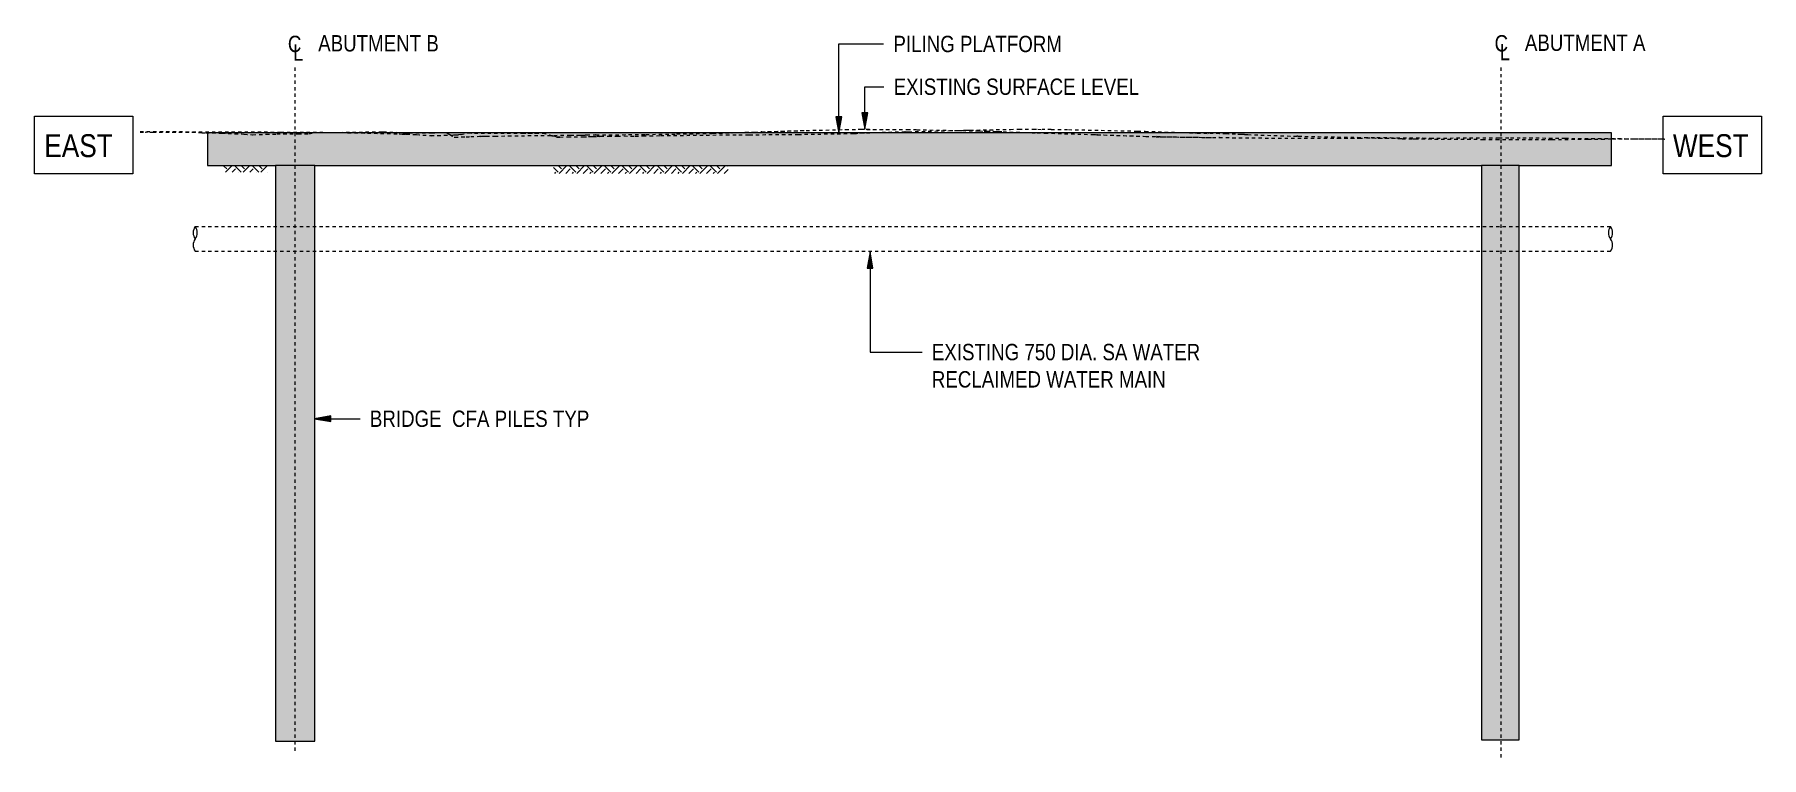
# Model space of a CAD drawing. Header units: metres. Extents: x -1160 to -900, y 3 to 560.
# Drawn here: x -1086.6 to -1033.8, y 2.9 to 25 of the extents above; entities that cross this region are included whole.
import ezdxf

# ---------------------------------------------------------------- set-up
doc = ezdxf.new("R2010")
doc.units = ezdxf.units.M
for name, pattern in [('Dash - Tight', [0.0045, 0.003, -0.0015]), ('JacobsCenter', [0.015, 0.009, -0.0015, 0.003, -0.0015]), ('JacobsDash', [0.0045, 0.003, -0.0015])]:
    doc.linetypes.add(name, pattern=pattern)
for name, color, linetype, lineweight in [('A-ANNO-NOTE', 7, 'Continuous', 9), ('A-DETL', 7, 'Continuous', 13), ('A-DETL-GENF', 7, 'Continuous', 9), ('G-ANNO-TEXT', 7, 'Continuous', 9)]:
    doc.layers.add(name, color=color, linetype=linetype, lineweight=lineweight)
doc.styles.add('Arial Narrow', font='ARIALN.TTF', dxfattribs={"height": 0.5})
doc.styles.add('Arial Narrow_2', font='ARIALN.TTF', dxfattribs={"height": 0.7})
pattern_1 = [(315, (-1060.0893, 10.849), (0.5388154, 0), [0.381, -0.381]), (315, (-1059.9883, 10.951), (0.5388154, 0), [0.381, -0.381]), (315, (-1059.8873, 11.052), (0.5388154, 0), [0.381, -0.381]), (45, (-1059.8203, 11.052), (0, 0.5388154), [0.381, -0.381]), (45, (-1059.7193, 10.951), (0, 0.5388154), [0.381, -0.381]), (45, (-1059.6183, 10.849), (0, 0.5388154), [0.381, -0.381])]

msp = doc.modelspace()

# ---------------------------------------------------------------- texts
at = {"layer": 'A-ANNO-NOTE', "char_height": 0.5, "attachment_point": 1, "style": 'Arial Narrow', "bg_fill": 3, "box_fill_scale": 1, "bg_fill_color": 256, "bg_fill_true_color": 13158600, "bg_fill_transparency": 0}
for s, insert in [('ABUTMENT B', (-1077.937, 25.012)), ('ABUTMENT A', (-1041.018, 25.029))]:
    msp.add_mtext(s, dxfattribs=dict(at, insert=insert))
at = {"layer": 'G-ANNO-TEXT', "char_height": 0.5, "attachment_point": 1, "style": 'Arial Narrow', "bg_fill": 3, "box_fill_scale": 1, "bg_fill_color": 256, "bg_fill_true_color": 13158600, "bg_fill_transparency": 0}
for s, insert in [('PILING PLATFORM ', (-1060.337, 24.991)), ('EXISTING SURFACE LEVEL', (-1060.33, 23.684)), ('BRIDGE  CFA PILES TYP', (-1076.356, 13.53))]:
    msp.add_mtext(s, dxfattribs=dict(at, insert=insert))
at = {"layer": 'G-ANNO-TEXT', "char_height": 0.5, "attachment_point": 1, "style": 'Arial Narrow', "bg_fill": 3, "box_fill_scale": 1, "bg_fill_color": 256, "bg_fill_transparency": 0}
for s, insert in [('EXISTING 750 DIA. SA WATER ', (-1059.162, 15.569)), ('RECLAIMED WATER MAIN', (-1059.162, 14.735))]:
    msp.add_mtext(s, dxfattribs=dict(at, insert=insert))

# ---------------------------------------------------------------- blocks, each defined once
blk = doc.blocks.new('T2DPAA-T2D-PWA-SU-M3D-000101_dwg-40820706-DRG-2873031 - SECTION-STAGE 1')
at = {"color": 9, "linetype": 'Dash - Tight', "lineweight": 18, "true_color": 0xc0c0c0}
for p, q in [((-470.283, 22.039), (-470.117, 22.039)), ((-470.283, 22.039), (-470.094, 22.039)), ((-469.887, 22.038), (-470.117, 22.039)), ((-470.117, 22.039), (-470.094, 22.039)), ((-469.854, 22.038), (-470.094, 22.039)), ((-469.855, 22.038), (-469.887, 22.038)), ((-469.854, 22.038), (-469.887, 22.038)), ((-468.399, 22.028), (-469.855, 22.038)), ((-468.394, 22.028), (-469.854, 22.038)), ((-468.396, 22.028), (-468.399, 22.028)), ((-468.394, 22.028), (-468.399, 22.028)), ((-468.396, 22.028), (-468.275, 22.025)), ((-468.394, 22.028), (-468.273, 22.025)), ((-468.275, 22.025), (-467.817, 22.015)), ((-468.275, 22.025), (-468.273, 22.025)), ((-468.273, 22.025), (-467.814, 22.015)), ((-467.817, 22.015), (-467.807, 22.015)), ((-467.814, 22.015), (-467.789, 22.013)), ((-467.814, 22.015), (-467.807, 22.015)), ((-467.807, 22.015), (-467.782, 22.013)), ((-467.591, 22.006), (-467.789, 22.013)), ((-467.789, 22.013), (-467.781, 22.013)), ((-467.781, 22.013), (-467.782, 22.013)), ((-467.781, 22.013), (-467.584, 22.006)), ((-467.591, 22.006), (-467.106, 21.985)), ((-467.591, 22.006), (-467.584, 22.006)), ((-467.584, 22.006), (-467.101, 21.985)), ((-467.106, 21.985), (-466.846, 21.966)), ((-467.106, 21.985), (-467.101, 21.985)), ((-467.101, 21.985), (-466.842, 21.966)), ((-466.846, 21.966), (-466.436, 21.979)), ((-466.846, 21.966), (-466.839, 21.966)), ((-466.842, 21.966), (-466.839, 21.966)), ((-466.839, 21.966), (-466.431, 21.979)), ((-466.436, 21.979), (-466.105, 21.988)), ((-466.436, 21.979), (-466.427, 21.979)), ((-466.431, 21.979), (-466.427, 21.979)), ((-466.427, 21.979), (-466.099, 21.988)), ((-466.105, 21.988), (-465.447, 21.997)), ((-466.105, 21.988), (-466.099, 21.988)), ((-466.099, 21.988), (-465.445, 21.996)), ((-465.447, 21.997), (-465.251, 21.996)), ((-465.447, 21.997), (-465.445, 21.996)), ((-465.445, 21.996), (-465.25, 21.995)), ((-465.251, 21.996), (-465.125, 21.996)), ((-465.25, 21.995), (-465.251, 21.996)), ((-465.25, 21.995), (-465.125, 21.995)), ((-465.125, 21.996), (-464.918, 22.033)), ((-465.122, 21.996), (-465.125, 21.995)), ((-465.125, 21.996), (-465.125, 21.995)), ((-465.122, 21.996), (-464.918, 22.033)), ((-464.918, 22.033), (-464.783, 22.03)), ((-464.918, 22.033), (-464.782, 22.03)), ((-464.918, 22.033), (-464.918, 22.033)), ((-464.783, 22.03), (-462.918, 22.056)), ((-464.783, 22.03), (-464.782, 22.03)), ((-464.782, 22.03), (-462.894, 22.056)), ((-462.918, 22.056), (-462.889, 22.056)), ((-462.894, 22.056), (-462.847, 22.056)), ((-462.894, 22.056), (-462.889, 22.056)), ((-462.889, 22.056), (-462.848, 22.056)), ((-462.848, 22.056), (-462.133, 22.026)), ((-462.848, 22.056), (-462.847, 22.056)), ((-462.847, 22.056), (-462.052, 22.022)), ((-462.133, 22.026), (-462.05, 22.022)), ((-462.052, 22.022), (-461.372, 22.023)), ((-462.052, 22.022), (-462.05, 22.022)), ((-462.05, 22.022), (-461.378, 22.023)), ((-461.378, 22.023), (-461.368, 22.023)), ((-461.372, 22.023), (-461.211, 22.022)), ((-461.372, 22.023), (-461.368, 22.023)), ((-461.368, 22.023), (-461.212, 22.021)), ((-461.211, 22.022), (-461.212, 22.021)), ((-460.904, 22.02), (-461.212, 22.021)), ((-460.893, 22.02), (-461.211, 22.022)), ((-460.895, 22.015), (-460.904, 22.02)), ((-460.893, 22.02), (-460.904, 22.02)), ((-460.895, 22.015), (-460.813, 21.969)), ((-460.893, 22.02), (-460.808, 21.972)), ((-460.813, 21.969), (-460.808, 21.972)), ((-460.813, 21.969), (-460.679, 21.891)), ((-460.808, 21.972), (-460.668, 21.891)), ((-460.679, 21.891), (-460.676, 21.891)), ((-460.679, 21.891), (-460.668, 21.891)), ((-460.676, 21.891), (-460.665, 21.891)), ((-460.668, 21.891), (-460.666, 21.891)), ((-460.666, 21.891), (-460.663, 21.891)), ((-460.666, 21.891), (-460.665, 21.891)), ((-460.665, 21.891), (-460.662, 21.891)), ((-460.663, 21.891), (-460.312, 21.902)), ((-460.663, 21.891), (-460.651, 21.892)), ((-460.662, 21.891), (-460.651, 21.892)), ((-460.651, 21.892), (-460.309, 21.903)), ((-460.312, 21.902), (-460.169, 21.907)), ((-460.312, 21.902), (-460.309, 21.903)), ((-460.309, 21.903), (-460.169, 21.908)), ((-460.169, 21.908), (-459.887, 21.918)), ((-460.169, 21.907), (-459.88, 21.917)), ((-460.169, 21.908), (-460.169, 21.907)), ((-459.884, 21.917), (-459.887, 21.918)), ((-459.88, 21.917), (-459.887, 21.918)), ((-459.884, 21.917), (-459.864, 21.916)), ((-459.88, 21.917), (-459.858, 21.916)), ((-459.864, 21.916), (-459.833, 21.917)), ((-459.864, 21.916), (-459.858, 21.916)), ((-459.858, 21.916), (-459.826, 21.917)), ((-459.833, 21.917), (-459.713, 21.919)), ((-459.833, 21.917), (-459.826, 21.917)), ((-459.826, 21.917), (-459.699, 21.919)), ((-459.713, 21.919), (-459.697, 21.919)), ((-459.699, 21.919), (-459.428, 21.923)), ((-459.699, 21.919), (-459.697, 21.919)), ((-459.697, 21.919), (-459.427, 21.923)), ((-459.428, 21.923), (-459.02, 21.93)), ((-459.428, 21.923), (-459.427, 21.923)), ((-459.427, 21.923), (-459.02, 21.93)), ((-459.02, 21.93), (-457.136, 21.952)), ((-459.02, 21.93), (-457.133, 21.952)), ((-459.02, 21.93), (-459.02, 21.93)), ((-457.136, 21.952), (-457.116, 21.952)), ((-457.133, 21.952), (-456.885, 21.955)), ((-457.133, 21.952), (-457.116, 21.952)), ((-457.116, 21.952), (-456.876, 21.955)), ((-456.885, 21.955), (-456.792, 21.956)), ((-456.885, 21.955), (-456.876, 21.955)), ((-456.876, 21.955), (-456.786, 21.956)), ((-456.792, 21.956), (-456.732, 21.957)), ((-456.792, 21.956), (-456.786, 21.956)), ((-456.786, 21.956), (-456.728, 21.957)), ((-456.732, 21.957), (-456.691, 21.957)), ((-456.732, 21.957), (-456.728, 21.957)), ((-456.728, 21.957), (-456.689, 21.957)), ((-456.691, 21.957), (-456.663, 21.957)), ((-456.691, 21.957), (-456.689, 21.957)), ((-456.689, 21.957), (-456.661, 21.958)), ((-456.663, 21.957), (-456.643, 21.958)), ((-456.663, 21.957), (-456.661, 21.958)), ((-456.661, 21.958), (-456.642, 21.958)), ((-456.643, 21.958), (-456.621, 21.958)), ((-456.643, 21.958), (-456.642, 21.958)), ((-456.642, 21.958), (-456.621, 21.958)), ((-456.621, 21.958), (-456.348, 21.961)), ((-456.621, 21.958), (-456.339, 21.961)), ((-456.621, 21.958), (-456.621, 21.958)), ((-456.336, 21.961), (-456.348, 21.961)), ((-456.339, 21.961), (-456.348, 21.961)), ((-456.339, 21.961), (-454.812, 21.973)), ((-456.336, 21.961), (-454.811, 21.973)), ((-454.812, 21.973), (-453.871, 21.988)), ((-454.811, 21.973), (-454.812, 21.973)), ((-454.811, 21.973), (-453.872, 21.988)), ((-453.872, 21.988), (-453.865, 21.988)), ((-453.871, 21.988), (-453.067, 22)), ((-453.871, 21.988), (-453.865, 21.988)), ((-453.865, 21.988), (-453.067, 22)), ((-453.067, 22), (-452.778, 22.008)), ((-453.067, 22), (-452.777, 22.008)), ((-453.067, 22), (-453.067, 22)), ((-452.763, 22.009), (-452.778, 22.008)), ((-452.777, 22.008), (-452.778, 22.008)), ((-452.777, 22.008), (-451.493, 22.049)), ((-452.763, 22.009), (-451.492, 22.049)), ((-451.493, 22.049), (-451.286, 22.056)), ((-451.492, 22.049), (-451.493, 22.049)), ((-451.492, 22.049), (-451.288, 22.056)), ((-451.262, 22.057), (-451.288, 22.056)), ((-451.286, 22.056), (-451.288, 22.056)), ((-451.286, 22.056), (-449.904, 22.096)), ((-451.262, 22.057), (-449.904, 22.096)), ((-449.904, 22.096), (-448.723, 22.123)), ((-449.904, 22.096), (-448.703, 22.123)), ((-449.904, 22.096), (-449.904, 22.096)), ((-448.723, 22.123), (-448.701, 22.123)), ((-448.723, 22.123), (-448.703, 22.123)), ((-448.703, 22.123), (-448.319, 22.131)), ((-448.701, 22.123), (-448.319, 22.131)), ((-448.319, 22.131), (-448.286, 22.131)), ((-448.319, 22.131), (-448.286, 22.131)), ((-448.319, 22.131), (-448.319, 22.131)), ((-448.286, 22.131), (-448.284, 22.131)), ((-448.286, 22.131), (-448.231, 22.131)), ((-448.286, 22.131), (-448.284, 22.131)), ((-448.284, 22.131), (-448.229, 22.131)), ((-448.231, 22.131), (-448.065, 22.131)), ((-448.231, 22.131), (-448.225, 22.131)), ((-448.229, 22.131), (-448.225, 22.131)), ((-448.225, 22.131), (-448.061, 22.131)), ((-448.065, 22.131), (-447.058, 22.128)), ((-448.065, 22.131), (-448.051, 22.13)), ((-448.061, 22.131), (-448.051, 22.13)), ((-448.051, 22.13), (-447.061, 22.128)), ((-447.061, 22.128), (-446.829, 22.125)), ((-447.061, 22.128), (-447.058, 22.128)), ((-447.058, 22.128), (-446.822, 22.125)), ((-446.829, 22.125), (-446.816, 22.125)), ((-446.822, 22.125), (-446.59, 22.121)), ((-446.822, 22.125), (-446.816, 22.125)), ((-446.816, 22.125), (-446.589, 22.121)), ((-446.59, 22.121), (-446.547, 22.121)), ((-446.59, 22.121), (-446.589, 22.121)), ((-446.589, 22.121), (-446.547, 22.121)), ((-446.547, 22.121), (-446.521, 22.12)), ((-446.547, 22.121), (-446.521, 22.12)), ((-446.547, 22.121), (-446.547, 22.121)), ((-446.521, 22.12), (-444.656, 22.081)), ((-446.521, 22.12), (-444.618, 22.081)), ((-446.521, 22.12), (-446.521, 22.12)), ((-444.656, 22.081), (-444.609, 22.08)), ((-444.618, 22.081), (-444.464, 22.077)), ((-444.618, 22.081), (-444.609, 22.08)), ((-444.609, 22.08), (-444.458, 22.077)), ((-444.464, 22.077), (-444.377, 22.076)), ((-444.464, 22.077), (-444.458, 22.077)), ((-444.458, 22.077), (-444.373, 22.076)), ((-444.377, 22.076), (-444.192, 22.07)), ((-444.377, 22.076), (-444.373, 22.076)), ((-444.373, 22.076), (-444.192, 22.07)), ((-444.192, 22.07), (-444.182, 22.07)), ((-444.192, 22.07), (-444.183, 22.07)), ((-444.192, 22.07), (-444.192, 22.07)), ((-444.183, 22.07), (-444.162, 22.069)), ((-444.182, 22.07), (-444.183, 22.07)), ((-444.182, 22.07), (-444.162, 22.069)), ((-444.162, 22.069), (-444.136, 22.069)), ((-444.162, 22.069), (-444.135, 22.069)), ((-444.162, 22.069), (-444.162, 22.069)), ((-444.136, 22.069), (-444.096, 22.068)), ((-444.136, 22.069), (-444.135, 22.069)), ((-444.135, 22.069), (-444.094, 22.067)), ((-444.096, 22.068), (-444.026, 22.065)), ((-444.096, 22.068), (-444.094, 22.067)), ((-444.094, 22.067), (-444.023, 22.065)), ((-444.026, 22.065), (-443.879, 22.059)), ((-444.026, 22.065), (-444.023, 22.065)), ((-444.023, 22.065), (-443.873, 22.059)), ((-443.879, 22.059), (-443.384, 22.042)), ((-443.879, 22.059), (-443.873, 22.059)), ((-443.873, 22.059), (-443.367, 22.042)), ((-443.384, 22.042), (-443.023, 22.029)), ((-443.384, 22.042), (-443.367, 22.042)), ((-443.367, 22.042), (-442.998, 22.029)), ((-443.023, 22.029), (-442.995, 22.028)), ((-442.998, 22.029), (-442.833, 22.022)), ((-442.998, 22.029), (-442.995, 22.028)), ((-442.995, 22.028), (-442.833, 22.022)), ((-442.831, 22.022), (-442.833, 22.022)), ((-442.833, 22.022), (-442.598, 22.015)), ((-442.833, 22.022), (-442.833, 22.022)), ((-442.831, 22.022), (-442.598, 22.015)), ((-442.598, 22.015), (-441.108, 21.97)), ((-442.598, 22.015), (-441.098, 21.97)), ((-442.598, 22.015), (-442.598, 22.015)), ((-441.108, 21.97), (-441.095, 21.97)), ((-441.098, 21.97), (-441.052, 21.968)), ((-441.098, 21.97), (-441.095, 21.97)), ((-441.095, 21.97), (-441.051, 21.968)), ((-441.052, 21.968), (-441.009, 21.967)), ((-441.051, 21.968), (-441.052, 21.968)), ((-441.051, 21.968), (-441.011, 21.967)), ((-440.995, 21.967), (-441.011, 21.967)), ((-441.009, 21.967), (-441.011, 21.967)), ((-441.009, 21.967), (-439.518, 21.916)), ((-440.995, 21.967), (-439.517, 21.916)), ((-439.518, 21.916), (-439.2, 21.906)), ((-439.517, 21.916), (-439.518, 21.916)), ((-439.517, 21.916), (-439.202, 21.907)), ((-439.077, 21.905), (-439.202, 21.907)), ((-439.2, 21.906), (-439.202, 21.907)), ((-439.2, 21.906), (-437.476, 21.881)), ((-439.077, 21.905), (-437.475, 21.881)), ((-437.476, 21.881), (-437.267, 21.879)), ((-437.475, 21.881), (-437.476, 21.881)), ((-437.475, 21.881), (-437.282, 21.88)), ((-437.264, 21.879), (-437.282, 21.88)), ((-437.267, 21.879), (-437.282, 21.88)), ((-437.267, 21.879), (-435.465, 21.861)), ((-437.264, 21.879), (-435.465, 21.861)), ((-435.465, 21.861), (-433.651, 21.864)), ((-435.465, 21.861), (-433.649, 21.864)), ((-435.465, 21.861), (-435.465, 21.861)), ((-433.651, 21.864), (-433.633, 21.864)), ((-433.649, 21.864), (-433.014, 21.86)), ((-433.649, 21.864), (-433.633, 21.864)), ((-433.633, 21.864), (-433.014, 21.86)), ((-433.014, 21.86), (-432.985, 21.859)), ((-433.014, 21.86), (-432.984, 21.859)), ((-433.014, 21.86), (-433.014, 21.86)), ((-432.985, 21.859), (-432.856, 21.859)), ((-432.985, 21.859), (-432.984, 21.859)), ((-432.984, 21.859), (-432.853, 21.858)), ((-432.66, 21.857), (-432.856, 21.859)), ((-432.853, 21.858), (-432.856, 21.859)), ((-432.652, 21.857), (-432.853, 21.858)), ((-431.701, 21.843), (-432.66, 21.857)), ((-432.652, 21.857), (-432.66, 21.857)), ((-431.67, 21.843), (-432.652, 21.857)), ((-431.669, 21.843), (-431.701, 21.843)), ((-431.67, 21.843), (-431.701, 21.843)), ((-431.67, 21.843), (-431.341, 21.838)), ((-431.669, 21.843), (-431.341, 21.839)), ((-431.341, 21.839), (-431.279, 21.838)), ((-431.341, 21.839), (-431.341, 21.838)), ((-431.341, 21.838), (-431.279, 21.838)), ((-431.279, 21.838), (-431.272, 21.838)), ((-431.279, 21.838), (-429.218, 21.824)), ((-431.279, 21.838), (-431.272, 21.838)), ((-431.272, 21.838), (-429.217, 21.824)), ((-429.218, 21.824), (-428.804, 21.824)), ((-429.217, 21.824), (-429.218, 21.824)), ((-429.217, 21.824), (-428.805, 21.825)), ((-428.805, 21.825), (-428.798, 21.825)), ((-428.804, 21.824), (-428.798, 21.825)), ((-428.804, 21.824), (-427.092, 21.819)), ((-428.798, 21.825), (-427.092, 21.82)), ((-427.092, 21.82), (-425.995, 21.831)), ((-427.092, 21.819), (-425.991, 21.831)), ((-427.092, 21.82), (-427.092, 21.819)), ((-425.995, 21.831), (-425.982, 21.831)), ((-425.991, 21.831), (-425.571, 21.834)), ((-425.991, 21.831), (-425.982, 21.831)), ((-425.982, 21.831), (-425.57, 21.834)), ((-425.571, 21.834), (-425.236, 21.837)), ((-425.571, 21.834), (-425.57, 21.834)), ((-425.57, 21.834), (-425.24, 21.837)), ((-425.24, 21.837), (-423.632, 21.835)), ((-425.24, 21.837), (-425.236, 21.837)), ((-425.236, 21.837), (-423.632, 21.835))]:
    blk.add_line(p, q, dxfattribs=at)
blk = doc.blocks.new('T2DPAA-T2D-PWA-SU-M3D-000100_SurveySurface_rvt-1-DRG-2873031 - SECTION-STAGE 1')
at = {"color": 9, "linetype": 'Dash - Tight', "lineweight": 18, "true_color": 0xc0c0c0}
blk.add_blockref('T2DPAA-T2D-PWA-SU-M3D-000101_dwg-40820706-DRG-2873031 - SECTION-STAGE 1', (0, 0), dxfattribs=at)
blk = doc.blocks.new('T2DPAA-T2D-PWA-SU-M3D-000101_dwg-V1-DRG-2873031 - SECTION-STAGE 1')
at = {"color": 9, "linetype": 'Dash - Tight', "lineweight": 18, "true_color": 0xc0c0c0}
for p, q in [((-470.283, 22.065), (-465.989, 22.048)), ((-470.283, 22.065), (-465.989, 22.048)), ((-465.989, 22.048), (-464.341, 22.037)), ((-465.989, 22.048), (-464.337, 22.037)), ((-465.989, 22.048), (-465.989, 22.048)), ((-464.339, 22.037), (-464.341, 22.037)), ((-464.337, 22.037), (-464.341, 22.037)), ((-464.339, 22.037), (-463.925, 22.028)), ((-464.337, 22.037), (-463.923, 22.028)), ((-463.925, 22.028), (-462.358, 21.993)), ((-463.925, 22.028), (-463.923, 22.028)), ((-463.923, 22.028), (-462.353, 21.993)), ((-462.358, 21.993), (-462.346, 21.993)), ((-462.353, 21.993), (-462.266, 21.987)), ((-462.353, 21.993), (-462.346, 21.993)), ((-462.346, 21.993), (-462.26, 21.987)), ((-462.141, 21.983), (-462.266, 21.987)), ((-462.266, 21.987), (-462.259, 21.987)), ((-462.259, 21.987), (-462.26, 21.987)), ((-462.259, 21.987), (-462.134, 21.983)), ((-462.141, 21.983), (-461.832, 21.97)), ((-462.141, 21.983), (-462.134, 21.983)), ((-462.134, 21.983), (-461.826, 21.97)), ((-461.832, 21.97), (-461.39, 21.937)), ((-461.832, 21.97), (-461.826, 21.97)), ((-461.826, 21.97), (-461.387, 21.937)), ((-461.39, 21.937), (-460.693, 21.959)), ((-461.39, 21.937), (-461.383, 21.936)), ((-461.387, 21.937), (-461.383, 21.936)), ((-461.383, 21.936), (-460.693, 21.958)), ((-460.693, 21.959), (-460.655, 21.96)), ((-460.693, 21.958), (-460.684, 21.959)), ((-460.693, 21.959), (-460.684, 21.959)), ((-460.684, 21.959), (-460.648, 21.96)), ((-460.655, 21.96), (-460.578, 21.961)), ((-460.655, 21.96), (-460.648, 21.96)), ((-460.648, 21.96), (-460.576, 21.96)), ((-460.578, 21.961), (-460.555, 21.961)), ((-460.578, 21.961), (-460.576, 21.96)), ((-460.576, 21.96), (-460.554, 21.96)), ((-460.555, 21.961), (-460.54, 21.961)), ((-460.554, 21.96), (-460.555, 21.961)), ((-460.554, 21.96), (-460.54, 21.96)), ((-460.467, 21.974), (-460.54, 21.961)), ((-460.472, 21.973), (-460.54, 21.96)), ((-460.54, 21.961), (-460.54, 21.96)), ((-460.464, 21.974), (-460.472, 21.973)), ((-460.467, 21.974), (-460.472, 21.973)), ((-460.467, 21.974), (-460.25, 22.019)), ((-460.464, 21.974), (-460.249, 22.019)), ((-460.25, 22.019), (-458.618, 22.011)), ((-460.249, 22.019), (-460.25, 22.019)), ((-460.249, 22.019), (-458.637, 22.011)), ((-458.637, 22.011), (-458.579, 22.011)), ((-458.618, 22.011), (-458.18, 22.013)), ((-458.618, 22.011), (-458.579, 22.011)), ((-458.579, 22.011), (-458.18, 22.013)), ((-458.18, 22.013), (-457.976, 22.009)), ((-458.18, 22.013), (-457.957, 22.009)), ((-458.18, 22.013), (-458.18, 22.013)), ((-457.951, 22.002), (-457.976, 22.009)), ((-457.957, 22.009), (-457.976, 22.009)), ((-457.665, 21.929), (-457.957, 22.009)), ((-457.676, 21.926), (-457.951, 22.002)), ((-457.665, 21.929), (-457.676, 21.926)), ((-457.663, 21.924), (-457.676, 21.926)), ((-457.581, 21.913), (-457.665, 21.929)), ((-457.589, 21.911), (-457.663, 21.924)), ((-457.581, 21.913), (-457.589, 21.911)), ((-457.532, 21.894), (-457.589, 21.911)), ((-457.515, 21.894), (-457.581, 21.913)), ((-457.532, 21.894), (-457.466, 21.895)), ((-457.532, 21.894), (-457.515, 21.894)), ((-457.44, 21.896), (-457.515, 21.894)), ((-457.466, 21.895), (-457.438, 21.896)), ((-457.44, 21.896), (-457.197, 21.897)), ((-457.44, 21.896), (-457.438, 21.896)), ((-457.438, 21.896), (-457.199, 21.897)), ((-457.199, 21.897), (-456.753, 21.904)), ((-457.199, 21.897), (-457.197, 21.897)), ((-457.197, 21.897), (-456.746, 21.904)), ((-456.753, 21.904), (-456.726, 21.904)), ((-456.746, 21.904), (-456.558, 21.906)), ((-456.746, 21.904), (-456.726, 21.904)), ((-456.726, 21.904), (-456.55, 21.907)), ((-456.558, 21.906), (-456.468, 21.908)), ((-456.558, 21.906), (-456.55, 21.907)), ((-456.55, 21.907), (-456.466, 21.908)), ((-456.468, 21.908), (-456.422, 21.908)), ((-456.468, 21.908), (-456.466, 21.908)), ((-456.466, 21.908), (-456.423, 21.908)), ((-456.423, 21.908), (-456.297, 21.914)), ((-456.423, 21.908), (-456.422, 21.908)), ((-456.422, 21.908), (-456.288, 21.914)), ((-456.242, 21.916), (-456.297, 21.914)), ((-456.288, 21.914), (-456.297, 21.914)), ((-456.229, 21.916), (-456.288, 21.914)), ((-456.238, 21.916), (-456.242, 21.916)), ((-456.229, 21.916), (-456.242, 21.916)), ((-456.228, 21.916), (-456.238, 21.916)), ((-456.219, 21.916), (-456.229, 21.916)), ((-456.218, 21.916), (-456.228, 21.916)), ((-456.219, 21.916), (-456.228, 21.916)), ((-456.219, 21.916), (-456.196, 21.917)), ((-456.218, 21.916), (-456.196, 21.917)), ((-456.196, 21.917), (-455.955, 21.924)), ((-456.196, 21.917), (-455.955, 21.924)), ((-456.196, 21.917), (-456.196, 21.917)), ((-455.955, 21.924), (-455.683, 21.925)), ((-455.955, 21.924), (-455.683, 21.925)), ((-455.955, 21.924), (-455.955, 21.924)), ((-455.683, 21.925), (-455.476, 21.927)), ((-455.683, 21.925), (-455.475, 21.927)), ((-455.683, 21.925), (-455.683, 21.925)), ((-455.476, 21.927), (-455.472, 21.927)), ((-455.475, 21.927), (-455.141, 21.925)), ((-455.475, 21.927), (-455.472, 21.927)), ((-455.472, 21.927), (-455.139, 21.925)), ((-455.141, 21.925), (-454.9, 21.929)), ((-455.141, 21.925), (-455.139, 21.925)), ((-455.139, 21.925), (-454.898, 21.929)), ((-454.9, 21.929), (-454.685, 21.932)), ((-454.9, 21.929), (-454.898, 21.929)), ((-454.898, 21.929), (-454.683, 21.932)), ((-454.685, 21.932), (-454.361, 21.938)), ((-454.685, 21.932), (-454.683, 21.932)), ((-454.683, 21.932), (-454.361, 21.938)), ((-454.361, 21.938), (-452.356, 21.961)), ((-454.361, 21.938), (-452.353, 21.961)), ((-454.361, 21.938), (-454.361, 21.938)), ((-452.351, 21.961), (-452.356, 21.961)), ((-452.353, 21.961), (-452.356, 21.961)), ((-452.353, 21.961), (-451.961, 21.961)), ((-452.351, 21.961), (-451.961, 21.961)), ((-451.961, 21.961), (-451.646, 21.964)), ((-451.961, 21.961), (-451.646, 21.964)), ((-451.961, 21.961), (-451.961, 21.961)), ((-451.646, 21.964), (-450.152, 21.975)), ((-451.646, 21.964), (-451.642, 21.964)), ((-451.646, 21.964), (-451.642, 21.964)), ((-451.642, 21.964), (-450.152, 21.975)), ((-450.152, 21.975), (-448.514, 22.002)), ((-450.152, 21.975), (-448.511, 22.002)), ((-450.152, 21.975), (-450.152, 21.975)), ((-448.514, 22.002), (-448.505, 22.002)), ((-448.511, 22.002), (-448.407, 22.003)), ((-448.511, 22.002), (-448.505, 22.002)), ((-448.505, 22.002), (-448.407, 22.004)), ((-448.407, 22.003), (-448.37, 22.005)), ((-448.407, 22.004), (-448.371, 22.004)), ((-448.407, 22.004), (-448.407, 22.003)), ((-447.761, 22.024), (-448.371, 22.004)), ((-448.37, 22.005), (-448.371, 22.004)), ((-447.724, 22.025), (-448.37, 22.005)), ((-447.725, 22.025), (-447.761, 22.024)), ((-447.724, 22.025), (-447.761, 22.024)), ((-446.883, 22.052), (-447.725, 22.025)), ((-446.881, 22.052), (-447.724, 22.025)), ((-446.88, 22.052), (-446.883, 22.052)), ((-446.881, 22.052), (-446.883, 22.052)), ((-446.881, 22.052), (-446.832, 22.053)), ((-446.88, 22.052), (-446.831, 22.053)), ((-446.832, 22.053), (-446.783, 22.054)), ((-446.831, 22.053), (-446.832, 22.053)), ((-446.831, 22.053), (-446.782, 22.054)), ((-446.783, 22.054), (-446.771, 22.055)), ((-446.783, 22.054), (-446.78, 22.054)), ((-446.782, 22.054), (-446.78, 22.054)), ((-446.78, 22.054), (-446.768, 22.055)), ((-446.771, 22.055), (-445.243, 22.098)), ((-446.771, 22.055), (-446.768, 22.055)), ((-446.768, 22.055), (-445.242, 22.098)), ((-446.768, 22.055), (-446.768, 22.055)), ((-445.243, 22.098), (-445.196, 22.099)), ((-445.242, 22.098), (-445.243, 22.098)), ((-445.242, 22.098), (-445.195, 22.099)), ((-445.196, 22.099), (-445.15, 22.1)), ((-445.196, 22.099), (-445.195, 22.099)), ((-445.195, 22.099), (-445.149, 22.1)), ((-445.195, 22.099), (-445.195, 22.099)), ((-445.15, 22.1), (-445.091, 22.101)), ((-445.15, 22.1), (-445.148, 22.1)), ((-445.149, 22.1), (-445.148, 22.1)), ((-445.148, 22.1), (-445.089, 22.101)), ((-445.091, 22.101), (-444.989, 22.103)), ((-445.091, 22.101), (-445.088, 22.101)), ((-445.089, 22.101), (-445.088, 22.101)), ((-445.088, 22.101), (-444.987, 22.103)), ((-444.989, 22.103), (-444.893, 22.105)), ((-444.989, 22.103), (-444.985, 22.103)), ((-444.987, 22.103), (-444.985, 22.103)), ((-444.985, 22.103), (-444.889, 22.105)), ((-444.893, 22.105), (-443.658, 22.13)), ((-444.893, 22.105), (-444.887, 22.105)), ((-444.889, 22.105), (-444.887, 22.105)), ((-444.887, 22.105), (-443.658, 22.13)), ((-443.658, 22.13), (-443.404, 22.133)), ((-443.658, 22.13), (-443.403, 22.133)), ((-443.658, 22.13), (-443.658, 22.13)), ((-443.404, 22.133), (-443.401, 22.133)), ((-443.403, 22.133), (-442.968, 22.132)), ((-443.403, 22.133), (-443.401, 22.133)), ((-443.401, 22.133), (-442.97, 22.132)), ((-442.97, 22.132), (-442.963, 22.132)), ((-442.968, 22.132), (-442.816, 22.131)), ((-442.968, 22.132), (-442.963, 22.132)), ((-442.963, 22.132), (-442.819, 22.131)), ((-442.819, 22.131), (-442.69, 22.13)), ((-442.819, 22.131), (-442.816, 22.131)), ((-442.816, 22.131), (-442.679, 22.13)), ((-442.684, 22.13), (-442.69, 22.13)), ((-442.679, 22.13), (-442.69, 22.13)), ((-442.413, 22.126), (-442.684, 22.13)), ((-442.406, 22.126), (-442.679, 22.13)), ((-442.405, 22.126), (-442.413, 22.126)), ((-442.406, 22.126), (-442.413, 22.126)), ((-442.406, 22.126), (-441.875, 22.121)), ((-442.405, 22.126), (-441.875, 22.121)), ((-441.875, 22.121), (-439.768, 22.077)), ((-441.875, 22.121), (-439.765, 22.077)), ((-441.875, 22.121), (-441.875, 22.121)), ((-439.764, 22.077), (-439.768, 22.077)), ((-439.765, 22.077), (-439.768, 22.077)), ((-439.765, 22.077), (-439.532, 22.071)), ((-439.765, 22.077), (-439.532, 22.071)), ((-439.764, 22.077), (-439.532, 22.071)), ((-439.532, 22.071), (-438.382, 22.033)), ((-439.532, 22.071), (-438.381, 22.033)), ((-439.532, 22.071), (-439.532, 22.071)), ((-438.382, 22.033), (-438.366, 22.033)), ((-438.381, 22.033), (-438.016, 22.02)), ((-438.381, 22.033), (-438.366, 22.033)), ((-438.366, 22.033), (-438.013, 22.02)), ((-438.016, 22.02), (-437.938, 22.017)), ((-438.016, 22.02), (-438.013, 22.02)), ((-438.013, 22.02), (-437.937, 22.017)), ((-437.938, 22.017), (-437.6, 22.007)), ((-437.937, 22.017), (-437.938, 22.017)), ((-437.937, 22.017), (-437.611, 22.008)), ((-437.601, 22.007), (-437.611, 22.008)), ((-437.6, 22.007), (-437.611, 22.008)), ((-437.06, 21.989), (-437.601, 22.007)), ((-437.054, 21.989), (-437.6, 22.007)), ((-437.056, 21.989), (-437.06, 21.989)), ((-437.054, 21.989), (-437.06, 21.989)), ((-436.771, 21.979), (-437.056, 21.989)), ((-436.767, 21.979), (-437.054, 21.989)), ((-436.768, 21.979), (-436.771, 21.979)), ((-436.767, 21.979), (-436.771, 21.979)), ((-436.596, 21.974), (-436.768, 21.979)), ((-436.595, 21.974), (-436.767, 21.979)), ((-436.595, 21.974), (-436.596, 21.974)), ((-436.595, 21.974), (-436.596, 21.974)), ((-436.493, 21.971), (-436.595, 21.974)), ((-436.493, 21.971), (-436.595, 21.974)), ((-436.492, 21.971), (-436.493, 21.971)), ((-436.493, 21.971), (-436.392, 21.968)), ((-436.493, 21.971), (-436.391, 21.968)), ((-436.493, 21.971), (-436.493, 21.971)), ((-436.492, 21.971), (-436.391, 21.968)), ((-436.392, 21.968), (-434.893, 21.92)), ((-436.391, 21.968), (-436.392, 21.968)), ((-436.391, 21.968), (-434.897, 21.92)), ((-434.896, 21.92), (-434.897, 21.92)), ((-434.893, 21.92), (-434.897, 21.92)), ((-434.888, 21.92), (-434.896, 21.92)), ((-434.885, 21.92), (-434.893, 21.92)), ((-434.887, 21.92), (-434.888, 21.92)), ((-434.885, 21.92), (-434.888, 21.92)), ((-434.877, 21.92), (-434.887, 21.92)), ((-434.875, 21.92), (-434.885, 21.92)), ((-434.876, 21.92), (-434.877, 21.92)), ((-434.875, 21.92), (-434.877, 21.92)), ((-434.868, 21.919), (-434.876, 21.92)), ((-434.867, 21.919), (-434.875, 21.92)), ((-434.861, 21.919), (-434.868, 21.919)), ((-434.868, 21.919), (-434.868, 21.919)), ((-434.867, 21.919), (-434.868, 21.919)), ((-434.861, 21.919), (-434.867, 21.919)), ((-434.86, 21.919), (-434.861, 21.919)), ((-434.861, 21.919), (-434.856, 21.919)), ((-434.861, 21.919), (-434.861, 21.919)), ((-434.86, 21.919), (-434.855, 21.919)), ((-434.856, 21.919), (-434.851, 21.919)), ((-434.855, 21.919), (-434.856, 21.919)), ((-434.855, 21.919), (-434.85, 21.919)), ((-434.851, 21.919), (-434.846, 21.919)), ((-434.851, 21.919), (-434.85, 21.919)), ((-434.85, 21.919), (-434.85, 21.919)), ((-434.85, 21.919), (-434.845, 21.919)), ((-434.846, 21.919), (-433.038, 21.886)), ((-434.846, 21.919), (-434.845, 21.919)), ((-434.845, 21.919), (-434.845, 21.919)), ((-434.845, 21.919), (-433.04, 21.886)), ((-433.037, 21.886), (-433.04, 21.886)), ((-433.038, 21.886), (-433.04, 21.886)), ((-433.038, 21.886), (-432.817, 21.881)), ((-433.037, 21.886), (-432.817, 21.881)), ((-432.817, 21.881), (-432.445, 21.881)), ((-432.817, 21.881), (-432.444, 21.881)), ((-432.817, 21.881), (-432.817, 21.881)), ((-432.445, 21.881), (-432.44, 21.881)), ((-432.444, 21.881), (-430.807, 21.864)), ((-432.444, 21.881), (-432.44, 21.881)), ((-432.44, 21.881), (-430.806, 21.864)), ((-430.807, 21.864), (-428.71, 21.869)), ((-430.806, 21.864), (-430.807, 21.864)), ((-430.806, 21.864), (-428.714, 21.869)), ((-428.709, 21.869), (-428.714, 21.869)), ((-428.71, 21.869), (-428.714, 21.869)), ((-428.71, 21.869), (-428.357, 21.87)), ((-428.709, 21.869), (-428.357, 21.87)), ((-428.357, 21.87), (-427.982, 21.874)), ((-428.357, 21.87), (-427.981, 21.874)), ((-428.357, 21.87), (-428.357, 21.87)), ((-427.982, 21.874), (-427.976, 21.874)), ((-427.981, 21.874), (-426.684, 21.856)), ((-427.981, 21.874), (-427.976, 21.874)), ((-427.976, 21.874), (-426.684, 21.856)), ((-426.684, 21.856), (-425.884, 21.853)), ((-426.684, 21.856), (-425.882, 21.852)), ((-426.684, 21.856), (-426.684, 21.856)), ((-425.884, 21.853), (-425.875, 21.853)), ((-425.882, 21.852), (-425.875, 21.853)), ((-425.882, 21.852), (-424.559, 21.843)), ((-425.875, 21.853), (-424.559, 21.843)), ((-424.559, 21.843), (-423.632, 21.845)), ((-424.559, 21.843), (-423.632, 21.845)), ((-424.559, 21.843), (-424.559, 21.843))]:
    blk.add_line(p, q, dxfattribs=at)
blk = doc.blocks.new('T2DPAA-T2D-PWA-SU-M3D-000100_SurveySurface_rvt-2-DRG-2873031 - SECTION-STAGE 1')
at = {"color": 9, "linetype": 'Dash - Tight', "lineweight": 18, "true_color": 0xc0c0c0}
blk.add_blockref('T2DPAA-T2D-PWA-SU-M3D-000101_dwg-V1-DRG-2873031 - SECTION-STAGE 1', (0, 0), dxfattribs=at)
blk = doc.blocks.new('CS_DET_Pile-Column_BreakLine - Tubular BreakLine-6703004-DRG-2873031 - SECTION-STAGE 1')
at = {"layer": 'A-DETL-GENF', "color": 176, "lineweight": 15, "true_color": 0x000080}
for centre, start, end in [((-468.349, 18.967), 142.9573, 217.0427), ((-468.846, 18.967), 322.9573, 37.0427), ((-468.349, 18.592), 142.9573, 217.0427)]:
    blk.add_arc(centre, 0.311, start, end, dxfattribs=at)
blk = doc.blocks.new('CS_DET_Pile-Column_BreakLine - Tubular BreakLine-6703063-DRG-2873031 - SECTION-STAGE 1')
at = {"layer": 'A-DETL-GENF', "color": 176, "lineweight": 15, "true_color": 0x000080}
for centre, start, end in [((-425.049, 18.967), 142.9573, 217.0427), ((-425.546, 18.967), 322.9573, 37.0427), ((-425.546, 18.592), 322.9573, 37.0427)]:
    blk.add_arc(centre, 0.311, start, end, dxfattribs=at)
blk = doc.blocks.new('CS_Annot_Centreline Symbol1 - CS_Annot_Centreline Symbol-5070896-DRG-2873031 - SECTION-STAGE 1')
at = {"layer": 'A-ANNO-NOTE', "char_height": 0.5, "attachment_point": 1, "style": 'Arial Narrow'}
for s, insert, width in [('C  ', (-465.763, 24.993), 0.88186), ('L', (-465.607, 24.726), 0.38481)]:
    blk.add_mtext(s, dxfattribs=dict(at, insert=insert, width=width))

# ---------------------------------------------------------------- hatches: boundary and pattern name
at = {"layer": 'A-DETL-GENF', "true_color": 0xd8d8d8}
msp.add_hatch(color=254, dxfattribs=at).paths.add_polyline_path([(-1065.398, 21.022), (-1038.363, 21.022), (-1038.363, 22.022), (-1081.326, 22.022), (-1081.326, 21.022), (-1070.742, 21.022)])
at = {"layer": 'A-DETL-GENF'}
h = msp.add_hatch(dxfattribs=at)
h.set_pattern_fill('FP_1', color=256, style=0, pattern_type=2)
h.set_pattern_definition(pattern_1)
h.paths.add_polyline_path([(-1079.486, 20.816), (-1079.486, 21.022), (-1080.822, 21.022), (-1080.822, 20.816)])
at = {"layer": 'A-DETL-GENF', "true_color": 0xc0c0c0}
for points in [[(-1078.042, 3.424), (-1078.042, 21.022), (-1079.242, 21.022), (-1079.242, 3.424)], [(-1042.342, 3.46), (-1041.192, 3.46), (-1041.192, 21.022), (-1042.342, 21.022)]]:
    msp.add_hatch(color=9, dxfattribs=at).paths.add_polyline_path(points)
at = {"layer": 'A-DETL-GENF'}
h = msp.add_hatch(dxfattribs=at)
h.set_pattern_fill('FP_1', color=256, style=0, pattern_type=2)
h.set_pattern_definition(pattern_1)
h.paths.add_polyline_path([(-1070.742, 20.782), (-1065.398, 20.782), (-1065.398, 21.022), (-1070.742, 21.022)])
at = {"layer": 'G-ANNO-TEXT'}
for points in [[(-1062.006, 22.013), (-1061.918, 22.513), (-1062.094, 22.513)], [(-1061.211, 22.134), (-1061.122, 22.634), (-1061.299, 22.634)], [(-1061.05, 18.388), (-1061.138, 17.888), (-1060.962, 17.888)], [(-1078.046, 13.28), (-1077.546, 13.192), (-1077.546, 13.368)]]:
    msp.add_hatch(color=256, dxfattribs=at).paths.add_polyline_path(points)

# ---------------------------------------------------------------- linework, layer by layer
at = {"layer": 'A-DETL', "linetype": 'JacobsCenter', "lineweight": 15}
for p, q in [((-1078.642, 3.122), (-1078.642, 24.122)), ((-1041.742, 2.922), (-1041.742, 24.122))]:
    msp.add_line(p, q, dxfattribs=at)
at = {"layer": 'A-DETL', "lineweight": 15}
for p, q in [((-1038.363, 22.022), (-1081.326, 22.022)), ((-1081.326, 22.022), (-1081.326, 21.022)), ((-1038.363, 21.022), (-1038.363, 22.022)), ((-1081.326, 21.022), (-1079.242, 21.022)), ((-1078.042, 21.022), (-1079.242, 21.022)), ((-1079.242, 21.022), (-1079.242, 3.424)), ((-1078.042, 21.022), (-1042.342, 21.022)), ((-1078.042, 3.424), (-1078.042, 21.022)), ((-1041.192, 21.022), (-1042.342, 21.022)), ((-1042.342, 21.022), (-1042.342, 3.46)), ((-1041.192, 21.022), (-1038.363, 21.022)), ((-1041.192, 3.46), (-1041.192, 21.022)), ((-1079.242, 3.424), (-1078.042, 3.424)), ((-1042.342, 3.46), (-1041.192, 3.46))]:
    msp.add_line(p, q, dxfattribs=at)
at = {"layer": 'A-DETL', "color": 164, "linetype": 'JacobsDash', "lineweight": 9, "true_color": 0x002699}
for p, q in [((-1081.699, 19.155), (-1038.399, 19.155)), ((-1081.699, 18.405), (-1038.399, 18.405))]:
    msp.add_line(p, q, dxfattribs=at)
at = {"layer": 'G-ANNO-TEXT'}
for p, q in [((-1062.006, 24.741), (-1060.888, 24.741)), ((-1062.006, 22.013), (-1062.006, 24.741)), ((-1060.888, 24.741), (-1060.637, 24.741)), ((-1061.211, 23.434), (-1060.63, 23.434)), ((-1061.211, 22.134), (-1061.211, 23.434)), ((-1061.918, 22.513), (-1062.094, 22.513)), ((-1062.094, 22.513), (-1062.006, 22.013)), ((-1062.006, 22.013), (-1061.918, 22.513)), ((-1061.122, 22.634), (-1061.299, 22.634)), ((-1061.299, 22.634), (-1061.211, 22.134)), ((-1061.211, 22.134), (-1061.122, 22.634)), ((-1061.05, 18.388), (-1061.138, 17.888)), ((-1060.962, 17.888), (-1061.05, 18.388)), ((-1061.05, 18.388), (-1061.05, 15.319)), ((-1061.138, 17.888), (-1060.962, 17.888)), ((-1061.05, 15.319), (-1059.462, 15.319)), ((-1077.546, 13.368), (-1078.046, 13.28)), ((-1078.046, 13.28), (-1077.546, 13.192)), ((-1078.046, 13.28), (-1076.656, 13.28)), ((-1077.546, 13.192), (-1077.546, 13.368))]:
    msp.add_line(p, q, dxfattribs=at)
at = {"layer": 'G-ANNO-TEXT', "lineweight": 18, "flags": 128}
for points in [[(-1086.615, 22.534), (-1083.605, 22.534), (-1083.605, 20.77), (-1086.615, 20.77)], [(-1036.788, 22.534), (-1033.779, 22.534), (-1033.779, 20.77), (-1036.788, 20.77)]]:
    msp.add_lwpolyline(points, close=True, dxfattribs=at)

# ---------------------------------------------------------------- block references
at = {"lineweight": 5}
for name in ['T2DPAA-T2D-PWA-SU-M3D-000100_SurveySurface_rvt-2-DRG-2873031 - SECTION-STAGE 1', 'T2DPAA-T2D-PWA-SU-M3D-000100_SurveySurface_rvt-1-DRG-2873031 - SECTION-STAGE 1']:
    msp.add_blockref(name, (-613.101, 0), dxfattribs=at)
at = {"layer": 'A-ANNO-NOTE'}
for p in [(-613.101, 0), (-576.182, 0.018)]:
    msp.add_blockref('CS_Annot_Centreline Symbol1 - CS_Annot_Centreline Symbol-5070896-DRG-2873031 - SECTION-STAGE 1', p, dxfattribs=at)
at = {"layer": 'A-DETL-GENF', "color": 176, "true_color": 0x000080}
for name in ['CS_DET_Pile-Column_BreakLine - Tubular BreakLine-6703004-DRG-2873031 - SECTION-STAGE 1', 'CS_DET_Pile-Column_BreakLine - Tubular BreakLine-6703063-DRG-2873031 - SECTION-STAGE 1']:
    msp.add_blockref(name, (-613.101, 0), dxfattribs=at)

msp.set_redraw_order([(e.dxf.handle, doc.entitydb.next_handle()) for e in msp.query("TEXT MTEXT ATTDEF DIMENSION ARC_DIMENSION")])  # texts and dimensions are drawn at this point

# ---------------------------------------------------------------- next in the draw order: texts
at = {"layer": 'G-ANNO-TEXT', "lineweight": 18, "char_height": 0.7, "attachment_point": 1, "style": 'Arial Narrow_2', "bg_fill": 3, "box_fill_scale": 1, "bg_fill_color": 256, "bg_fill_true_color": 13158600, "bg_fill_transparency": 0}
for s, insert in [('EAST', (-1086.315, 21.982)), ('WEST', (-1036.488, 21.982))]:
    msp.add_mtext(s, dxfattribs=dict(at, insert=insert))

doc.saveas('drawing.dxf')
